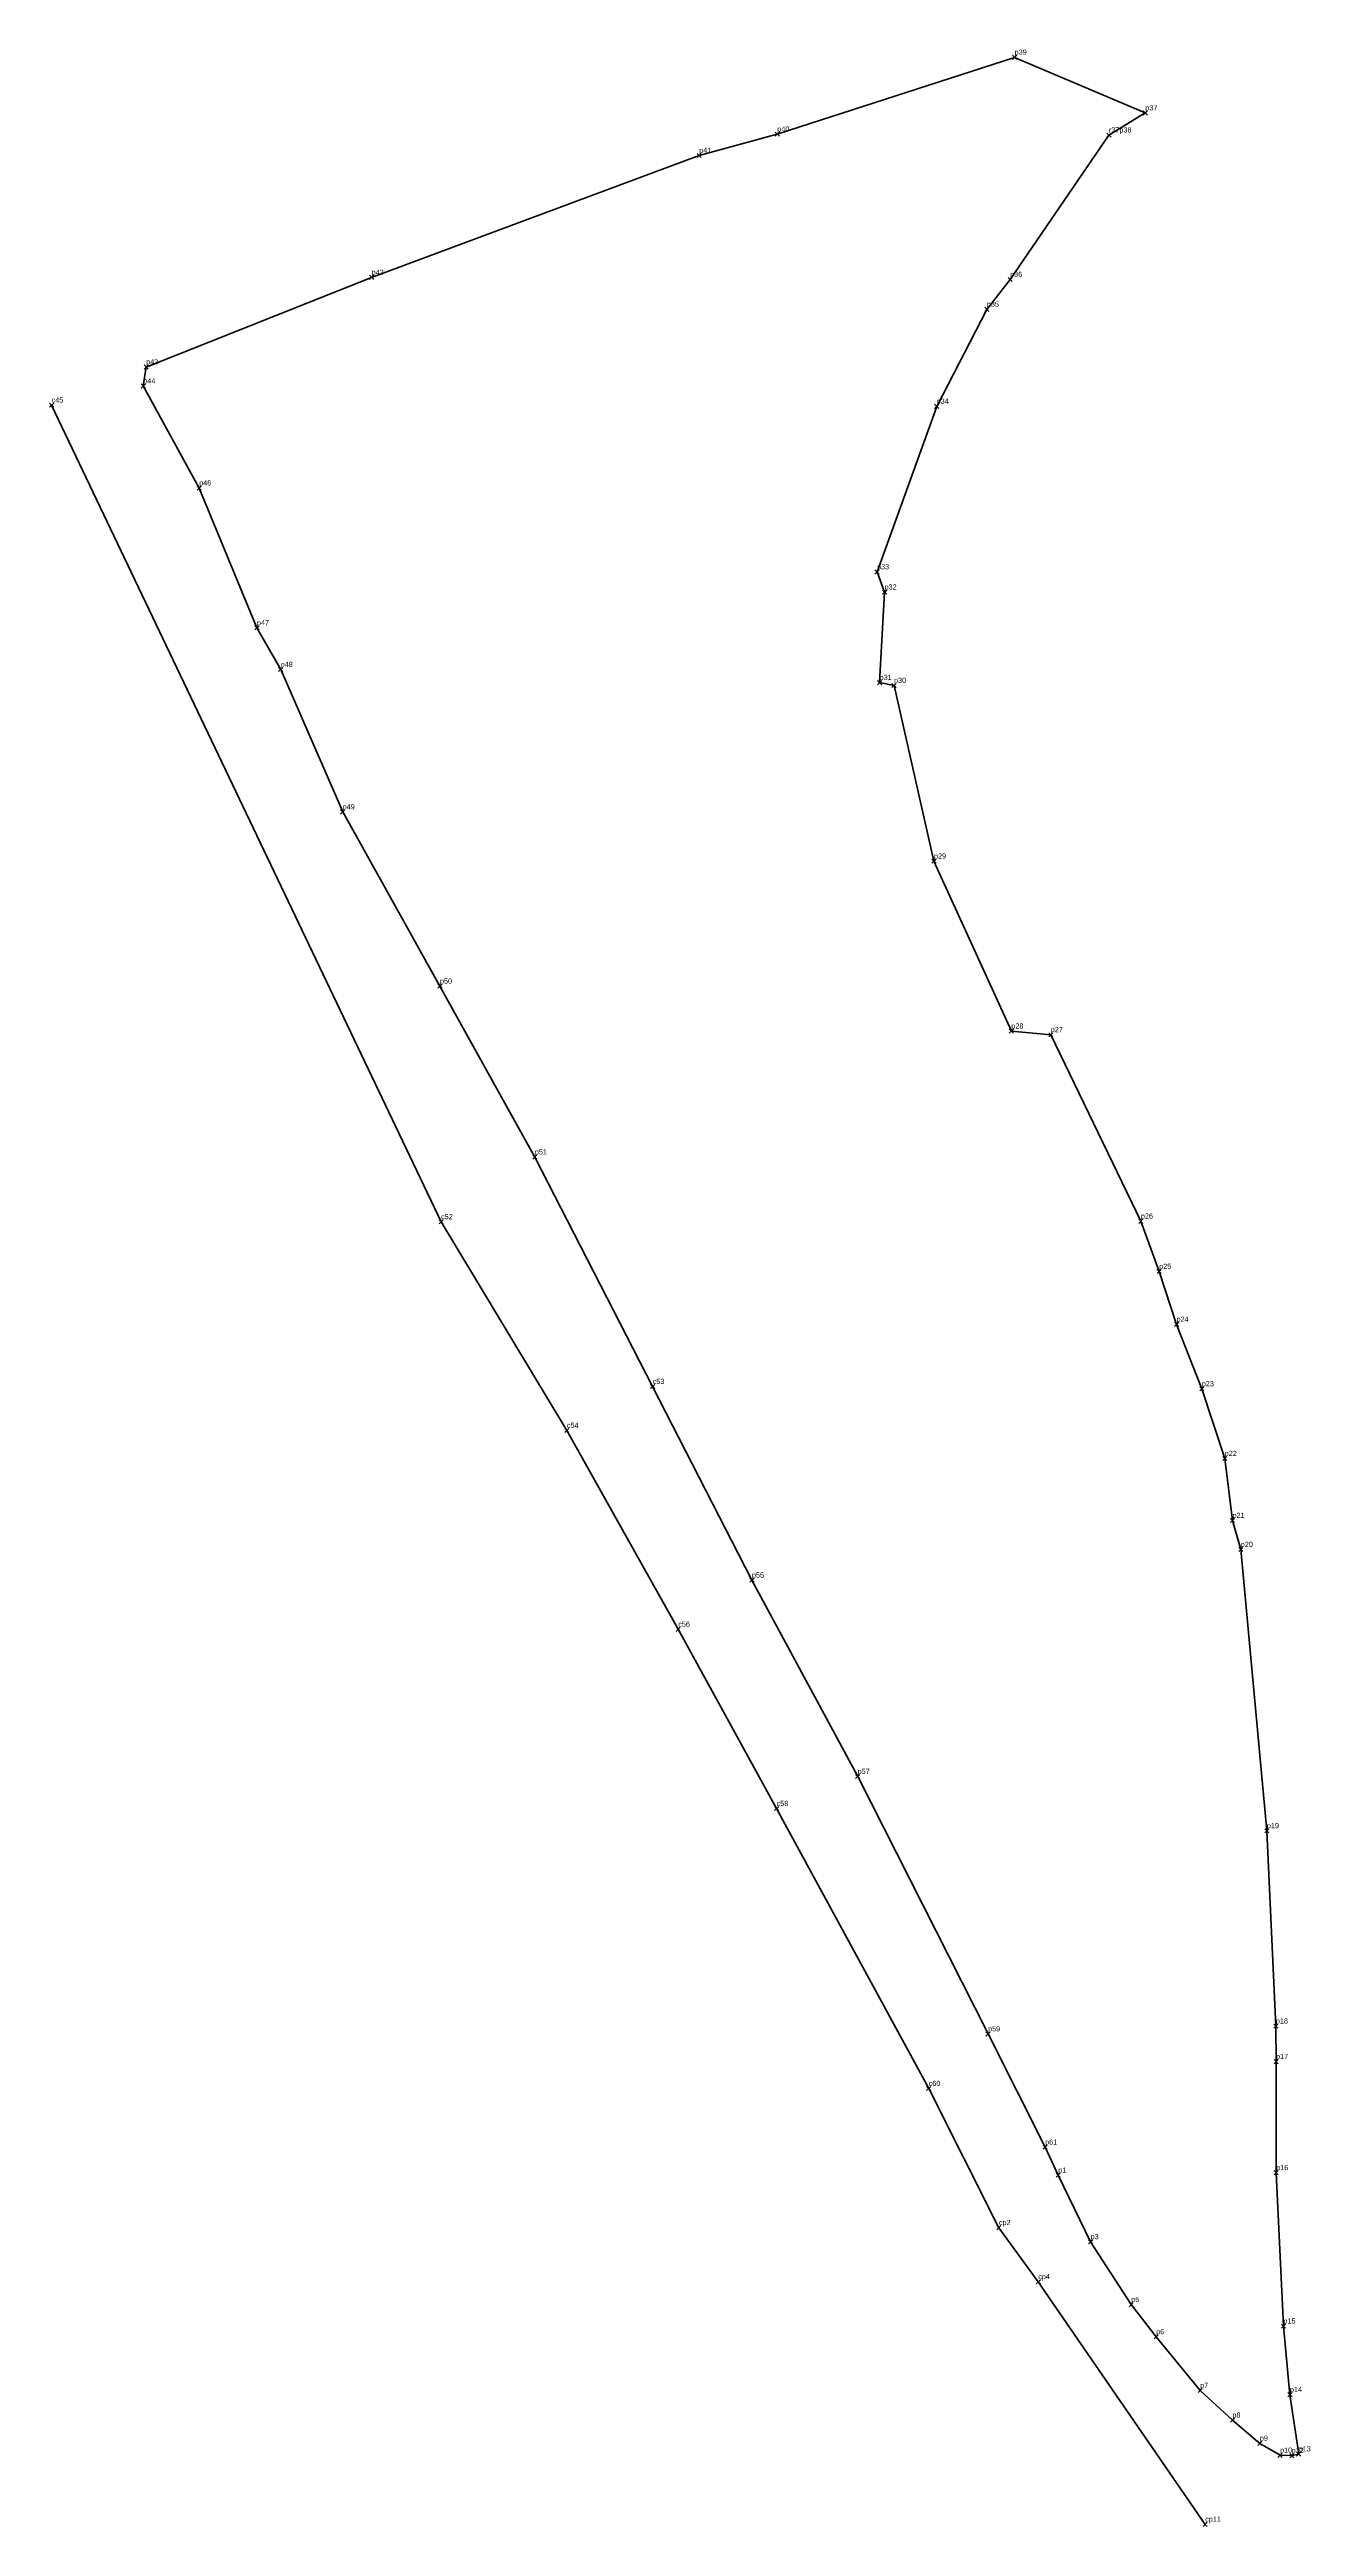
# Model space of a CAD drawing. Header units: millimetres. Extents: x 607904 to 608026, y 1321052 to 1321291.
import ezdxf

# ---------------------------------------------------------------- set-up
doc = ezdxf.new("R2010")
doc.units = ezdxf.units.MM
doc.header["$PDMODE"] = 3
doc.header["$PDSIZE"] = 0.2
doc.layers.get('0').update_dxf_attribs({"color": 1, "linetype": 'CONTINUOUS', "lineweight": 100})
doc.layers.add('Point', color=5, linetype='CONTINUOUS', lineweight=100)
doc.layers.add('Point_Name', color=1, linetype='CONTINUOUS', lineweight=100)
doc.styles.get("Standard").update_dxf_attribs({"font": 'arial.ttf', "width": 0.65})

msp = doc.modelspace()

# ---------------------------------------------------------------- linework, layer by layer
at = {"color": 2, "elevation": 169.44}
msp.add_lwpolyline([(608001.58, 1321085.77), (608004.71, 1321079.34), (608008.63, 1321073.27), (608011.03, 1321070.16), (608015.28, 1321064.97), (608018.4, 1321062.11), (608021.05, 1321059.87), (608023, 1321058.72), (608024.13, 1321058.69), (608024.8, 1321058.84), (608023.96, 1321064.57), (608023.33, 1321071.19), (608022.63, 1321086.01), (608022.62, 1321096.74), (608022.6, 1321100.17), (608021.73, 1321119.03), (608019.21, 1321146.2), (608018.41, 1321149), (608017.66, 1321154.98), (608015.45, 1321161.71), (608013.01, 1321167.94), (608011.33, 1321173.05), (608009.56, 1321177.9), (608000.86, 1321195.91), (607997.05, 1321196.26), (607989.58, 1321212.67), (607985.72, 1321229.64), (607984.33, 1321229.92), (607984.81, 1321238.66), (607984.08, 1321240.61), (607989.84, 1321256.6), (607994.69, 1321265.97), (607996.93, 1321268.86), (608006.48, 1321282.8), (608009.99, 1321284.94), (607997.37, 1321290.31), (607974.45, 1321282.89), (607966.91, 1321280.83), (607935.27, 1321269.06), (607913.49, 1321260.4), (607913.22, 1321258.57), (607913.22, 1321258.57), (607918.61, 1321248.71), (607924.2, 1321235.21), (607926.49, 1321231.18), (607932.48, 1321217.43), (607941.87, 1321200.6), (607951.03, 1321184.1), (607962.41, 1321161.94), (607972, 1321143.23), (607982.21, 1321124.28), (607994.8, 1321099.41), (608000.31, 1321088.47), (608001.58, 1321085.77)], dxfattribs=at)
at = {"color": 6, "elevation": 161.56}
msp.add_lwpolyline([(607913.22, 1321258.57), (607913.49, 1321260.4), (607935.27, 1321269.06), (607966.91, 1321280.83), (607974.45, 1321282.89), (607997.37, 1321290.31), (608009.99, 1321284.94), (608006.48, 1321282.8), (607996.93, 1321268.86), (607994.69, 1321265.97), (607989.84, 1321256.6), (607984.08, 1321240.61), (607984.81, 1321238.66), (607984.33, 1321229.92), (607985.72, 1321229.64), (607989.58, 1321212.67), (607997.05, 1321196.26), (608000.86, 1321195.91), (608009.56, 1321177.9), (608011.33, 1321173.05), (608013.01, 1321167.94), (608015.45, 1321161.71), (608017.66, 1321154.98), (608018.41, 1321149), (608019.21, 1321146.2), (608021.73, 1321119.03), (608022.6, 1321100.17), (608022.62, 1321096.74), (608022.63, 1321086.01), (608023.33, 1321071.19), (608023.96, 1321064.57), (608024.8, 1321058.84), (608024.13, 1321058.69), (608023, 1321058.72), (608021.05, 1321059.87), (608018.4, 1321062.11), (608015.28, 1321064.97), (608011.03, 1321070.16), (608008.63, 1321073.27), (608004.71, 1321079.34), (608001.58, 1321085.77), (608000.31, 1321088.47), (607994.8, 1321099.41), (607982.21, 1321124.28), (607972, 1321143.23), (607962.41, 1321161.94), (607951.03, 1321184.1), (607941.87, 1321200.6), (607932.48, 1321217.43), (607926.49, 1321231.18), (607924.2, 1321235.21), (607918.61, 1321248.71), (607913.22, 1321258.57)], dxfattribs=at)
at = {"color": 3, "elevation": 161.55}
msp.add_lwpolyline([(607904.37, 1321256.72), (607941.98, 1321177.84), (607954.13, 1321157.7), (607964.88, 1321138.49), (607974.38, 1321121.18), (607989.07, 1321094.14), (607995.85, 1321080.7), (607999.65, 1321075.48), (608015.77, 1321052.05)], dxfattribs=at)
at = {"layer": 'Point'}
for p in [(607997.37, 1321290.31, 158.12), (607974.45, 1321282.89, 158.46), (608009.99, 1321284.94, 160.64), (607966.91, 1321280.83, 158.59), (608006.48, 1321282.8, 160.03), (607935.27, 1321269.06, 160.97), (607996.93, 1321268.86, 161.67), (607994.69, 1321265.97, 161.96), (607913.49, 1321260.4, 162.17), (607904.37, 1321256.72, 161.55), (607913.22, 1321258.57, 161.56), (607989.84, 1321256.6, 160.65), (607918.61, 1321248.71, 165.2), (607984.08, 1321240.61, 166.08), (607984.81, 1321238.66, 169.22), (607924.2, 1321235.21, 161.16), (607926.49, 1321231.18, 160.27), (607984.33, 1321229.92, 170.01), (607985.72, 1321229.64, 171.91), (607932.48, 1321217.43, 161.09), (607989.58, 1321212.67, 167.53), (607941.87, 1321200.6, 163.73), (607997.05, 1321196.26, 173.7), (608000.86, 1321195.91, 160.87), (607951.03, 1321184.1, 166.53), (607941.98, 1321177.84, 166.29), (608009.56, 1321177.9, 166.72), (608011.33, 1321173.05, 167.93), (608013.01, 1321167.94, 167.61), (607962.41, 1321161.94, 167.22), (608015.45, 1321161.71, 168.64), (607954.13, 1321157.7, 167.8), (608017.66, 1321154.98, 169.05), (608018.41, 1321149, 168.9), (608019.21, 1321146.2, 169.08), (607972, 1321143.23, 168.43), (607964.88, 1321138.49, 167.91), (607982.21, 1321124.28, 168.63), (607974.38, 1321121.18, 168.92), (608021.73, 1321119.03, 169.77), (607994.8, 1321099.41, 170.13), (608022.6, 1321100.17, 169.42), (608022.62, 1321096.74, 169.48), (607989.07, 1321094.14, 169.92), (608000.31, 1321088.47, 169.48), (608001.58, 1321085.77, 169.44), (608022.63, 1321086.01, 169.65), (607995.85, 1321080.7, 170.43), (608004.71, 1321079.34, 170.24), (607999.65, 1321075.48, 170.91), (608008.63, 1321073.27, 169.92), (608011.03, 1321070.16, 169.91), (608023.33, 1321071.19, 169.7), (608015.28, 1321064.97, 169.98), (608023.96, 1321064.57, 169.7), (608018.4, 1321062.11, 169.86), (608021.05, 1321059.87, 169.74), (608023, 1321058.72, 169.52), (608024.13, 1321058.69, 169.43), (608024.8, 1321058.84, 169.41), (608015.77, 1321052.05, 170.35)]:
    msp.add_point(p, dxfattribs=at)

# ---------------------------------------------------------------- texts
at = {"layer": 'Point_Name'}
for s, p in [('p39', (607997.37, 1321290.56)), ('p37', (608009.99, 1321285.19)), ('p40', (607974.45, 1321283.14)), ('r37p38', (608006.48, 1321283.05)), ('p41', (607966.91, 1321281.08)), ('p42', (607935.27, 1321269.31)), ('p36', (607996.93, 1321269.11)), ('p35', (607994.69, 1321266.22)), ('p44', (607913.22, 1321258.82)), ('p43', (607913.49, 1321260.65)), ('c45', (607904.37, 1321256.97)), ('p34', (607989.84, 1321256.85)), ('p46', (607918.61, 1321248.96)), ('p33', (607984.08, 1321240.86)), ('p32', (607984.81, 1321238.91)), ('p47', (607924.2, 1321235.46)), ('p48', (607926.49, 1321231.43)), ('p31', (607984.33, 1321230.17)), ('p30', (607985.72, 1321229.89)), ('p49', (607932.48, 1321217.68)), ('p29', (607989.58, 1321212.92)), ('p50', (607941.87, 1321200.85)), ('p28', (607997.05, 1321196.51)), ('p27', (608000.86, 1321196.16)), ('p51', (607951.03, 1321184.35)), ('c52', (607941.98, 1321178.09)), ('p26', (608009.56, 1321178.15)), ('p25', (608011.33, 1321173.3)), ('p24', (608013.01, 1321168.19)), ('c53', (607962.41, 1321162.19)), ('p23', (608015.45, 1321161.96)), ('c54', (607954.13, 1321157.95)), ('p22', (608017.66, 1321155.23)), ('p21', (608018.41, 1321149.25)), ('p20', (608019.21, 1321146.45)), ('p55', (607972, 1321143.48)), ('c56', (607964.88, 1321138.74)), ('p57', (607982.21, 1321124.53)), ('c58', (607974.38, 1321121.43)), ('p19', (608021.73, 1321119.28)), ('p59', (607994.8, 1321099.66)), ('p18', (608022.6, 1321100.42)), ('p17', (608022.62, 1321096.99)), ('c60', (607989.07, 1321094.39)), ('p61', (608000.31, 1321088.72)), ('p1', (608001.58, 1321086.02)), ('p16', (608022.63, 1321086.26)), ('cp2', (607995.85, 1321080.95)), ('p3', (608004.71, 1321079.59)), ('cp4', (607999.65, 1321075.73)), ('p5', (608008.63, 1321073.52)), ('p6', (608011.03, 1321070.41)), ('p15', (608023.33, 1321071.44)), ('p7', (608015.28, 1321065.22)), ('p14', (608023.96, 1321064.82)), ('p8', (608018.4, 1321062.36)), ('p9', (608021.05, 1321060.12)), ('p10', (608023, 1321058.97)), ('p12', (608024.13, 1321058.94)), ('p13', (608024.8, 1321059.09)), ('cp11', (608015.77, 1321052.3))]:
    msp.add_text(s, height=0.5, dxfattribs=at).set_placement(p)

doc.saveas('drawing.dxf')
